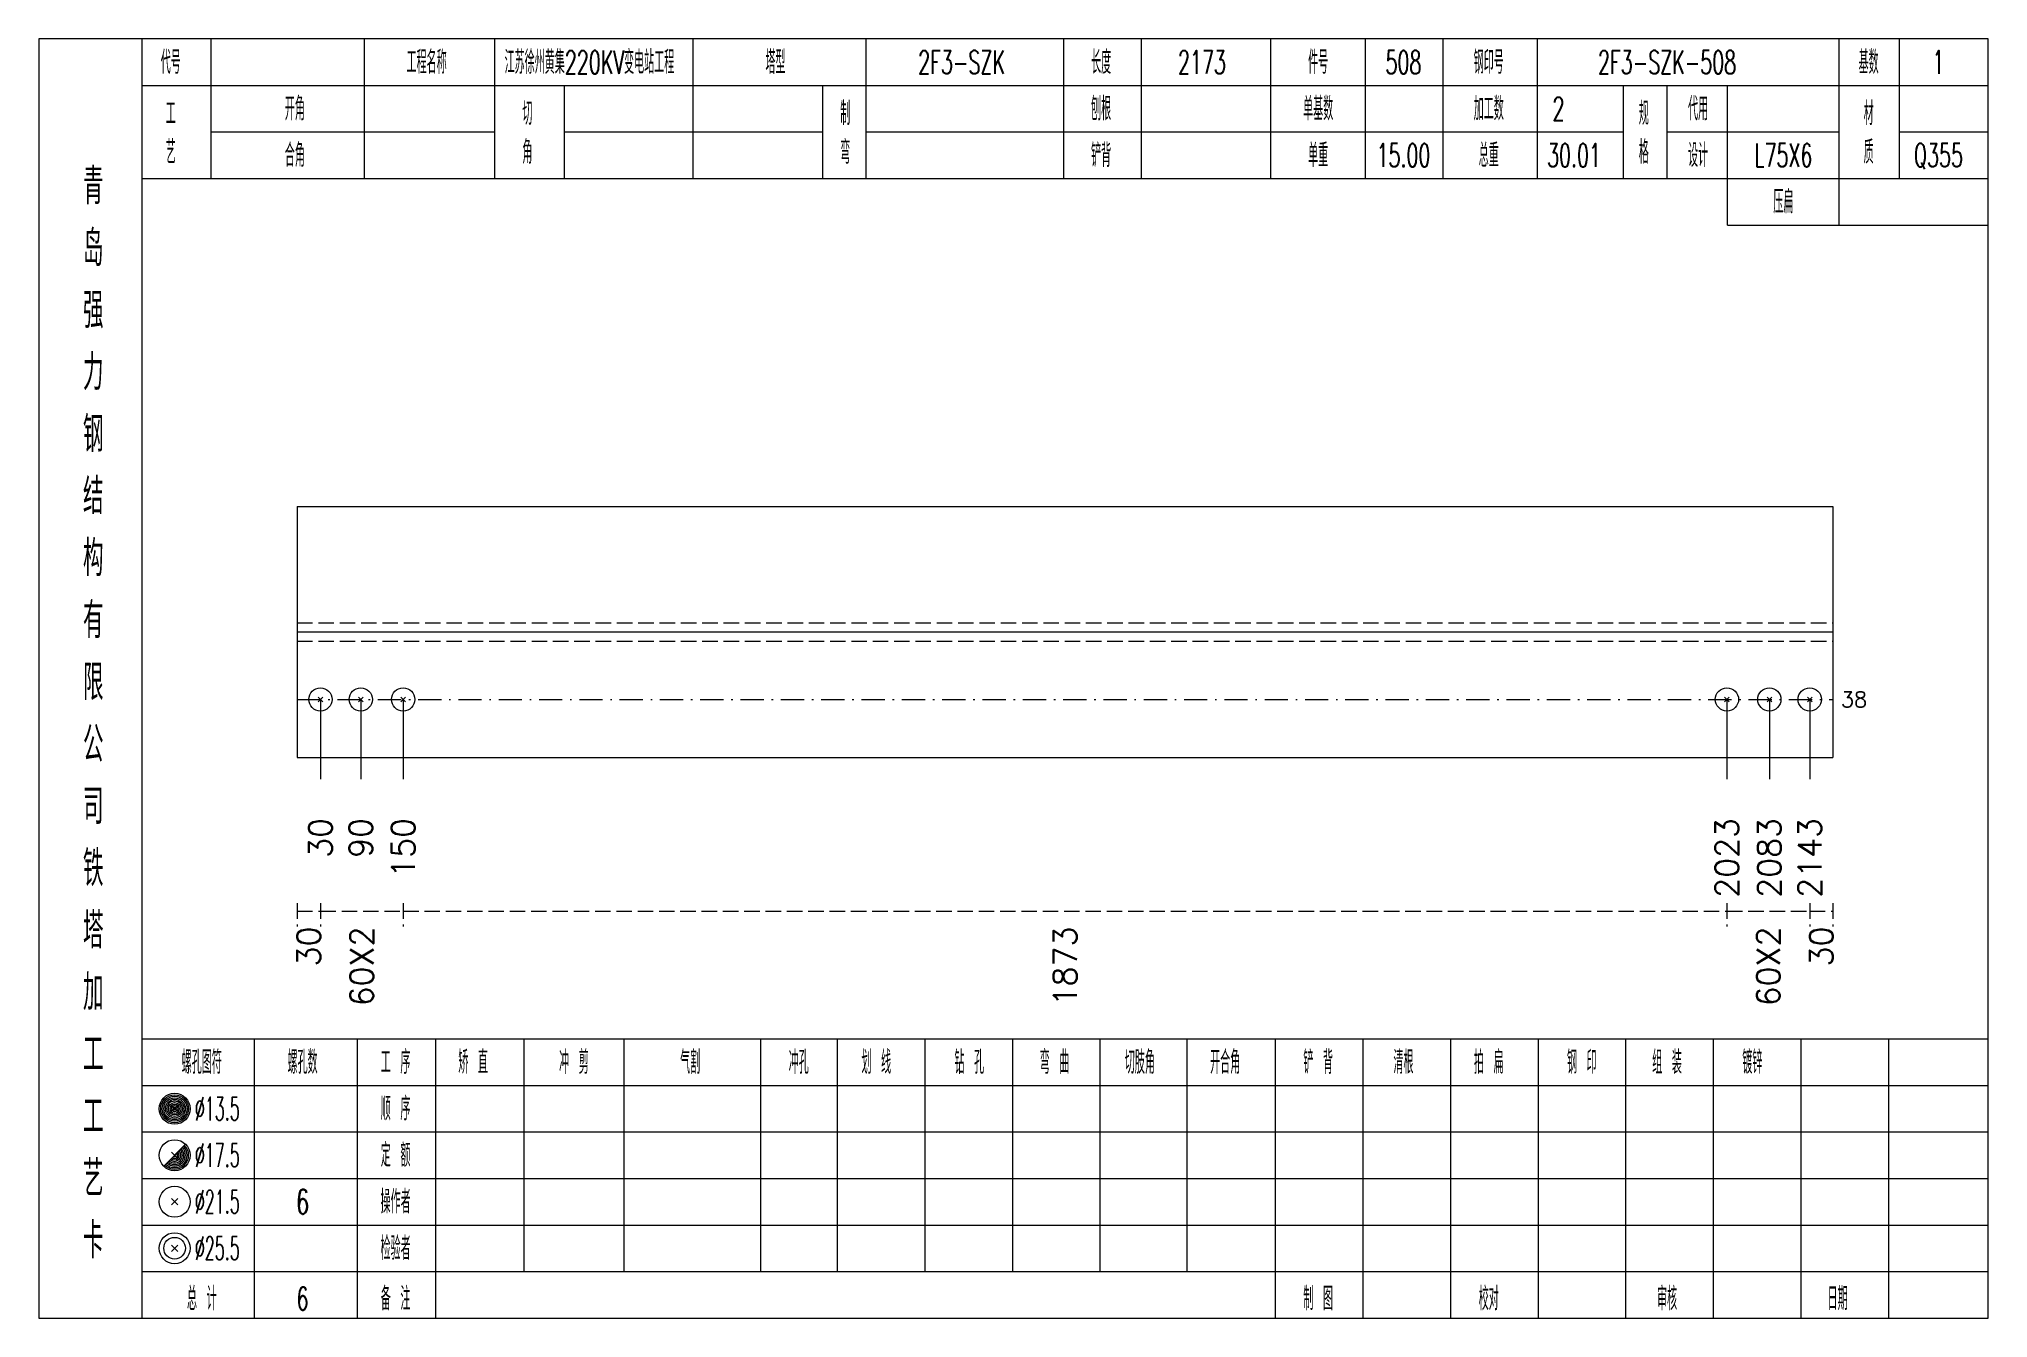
# Model space of a CAD drawing. Extents: x 0 to 4623, y -1159 to 4890.
# Drawn here: x 2491.2 to 2742.6, y 2475 to 2640 of the extents above; entities that cross this region are included whole.
import ezdxf
from ezdxf.enums import TextEntityAlignment as Align

# ---------------------------------------------------------------- set-up
doc = ezdxf.new("R2010")
doc.units = 0
doc.header["$MEASUREMENT"] = 0
doc.linetypes.add('一点画线', pattern=[5.2, 3, -1, 0.2, -1])
doc.linetypes.add('虚线', pattern=[2.75, 2, -0.75])
doc.layers.get('0').update_dxf_attribs({"linetype": 'CONTINUOUS', "lineweight": 25})
for name, color, linetype, lineweight in [('1', 7, 'CONTINUOUS', 25), ('4', 7, 'CONTINUOUS', 25), ('5', 7, 'CONTINUOUS', 25)]:
    doc.layers.add(name, color=color, linetype=linetype, lineweight=lineweight)
doc.styles.get("Standard").update_dxf_attribs({"font": 'simplex.shx', "width": 0.7, "height": 3, "bigfont": 'gbhzfs.shx'})

msp = doc.modelspace()

# ---------------------------------------------------------------- texts
at = {"color": 7, "linetype": 'Continuous', "lineweight": 13}
msp.add_text('38', height=2, dxfattribs=at).set_placement((2723.6, 2554.8), align=Align.MIDDLE_LEFT)
at = {"color": 8, "linetype": 'Continuous', "lineweight": 9}
for s, p in [('30', (2526, 2525.5)), ('60X2', (2532.837, 2525.5)), ('1873', (2623.55, 2525.5)), ('60X2', (2714.263, 2525.5)), ('30', (2721.1, 2525.5))]:
    msp.add_text(s, height=3, rotation=90, dxfattribs=at).set_placement(p, align=Align.MIDDLE_RIGHT)
at = {"layer": '1', "color": 7, "linetype": 'Continuous', "lineweight": 13}
for s, p in [('30', (2527.5, 2539.5)), ('90', (2532.705, 2539.5)), ('150', (2538.175, 2539.5)), ('2023', (2708.925, 2539.5)), ('2083', (2714.395, 2539.5)), ('2143', (2719.6, 2539.5))]:
    msp.add_text(s, height=3, rotation=90, dxfattribs=at).set_placement(p, align=Align.MIDDLE_RIGHT)
at = {"layer": '4', "color": 1, "linetype": 'Continuous', "lineweight": 13}
for s, height, width, p in [('代号', 3, 0.6, (2508.2, 2637)), ('工程名称', 3, 0.6, (2541.2, 2637)), ('江苏徐州黄集220KV变电站工程', 3, 0.6, (2562.2, 2637)), ('塔型', 3, 0.6, (2586.2, 2637)), ('2F3-SZK', 3, 0.6, (2610.2, 2637)), ('长度', 3, 0.6, (2628.2, 2637)), ('2173', 3, 0.6, (2641.2, 2637)), ('件号', 3, 0.6, (2656.2, 2637)), ('508', 3, 0.6, (2667.2, 2637)), ('钢印号', 3, 0.6, (2678.2, 2637)), ('2F3-SZK-508', 3, 0.6, (2701.2, 2637)), ('基数', 3, 0.6, (2727.2, 2637)), ('1', 3, 0.6, (2736.2, 2637)), ('开角', 3, 0.6, (2524.2, 2631)), ('制', 3, 0.6, (2595.2, 2630.4)), ('刨根', 3, 0.6, (2628.2, 2631)), ('单基数', 3, 0.6, (2656.2, 2631)), ('加工数', 3, 0.6, (2678.2, 2631)), ('2', 3, 0.6, (2687.2, 2631)), ('规', 3, 0.6, (2698.2, 2630.4)), ('代用', 3, 0.6, (2705.2, 2631)), ('材', 3, 0.6, (2727.2, 2630.4)), ('工', 3, 0.6, (2508.2, 2630.4)), ('切', 3, 0.6, (2554.2, 2630.4)), ('艺', 3, 0.6, (2508.2, 2625.4)), ('角', 3, 0.6, (2554.2, 2625.4)), ('弯', 3, 0.6, (2595.2, 2625.4)), ('格', 3, 0.6, (2698.2, 2625.4)), ('质', 3, 0.6, (2727.2, 2625.4)), ('合角', 3, 0.6, (2524.2, 2625)), ('铲背', 3, 0.6, (2628.2, 2625)), ('单重', 3, 0.6, (2656.2, 2625)), ('15.00', 3, 0.6, (2667.2, 2625)), ('总重', 3, 0.6, (2678.2, 2625)), ('30.01', 3, 0.6, (2689.2, 2625)), ('设计', 3, 0.6, (2705.2, 2625)), ('L75X6', 3, 0.6, (2716.2, 2625)), ('Q355', 3, 0.6, (2736.2, 2625)), ('青', 4.6, 0.8, (2498.2, 2621)), ('压扁', 3, 0.6, (2716.2, 2619)), ('岛', 4.6, 0.8, (2498.2, 2613)), ('强', 4.6, 0.8, (2498.2, 2605)), ('力', 4.6, 0.8, (2498.2, 2597)), ('钢', 4.6, 0.8, (2498.2, 2589)), ('结', 4.6, 0.8, (2498.2, 2581)), ('构', 4.6, 0.8, (2498.2, 2573)), ('有', 4.6, 0.8, (2498.2, 2565)), ('限', 4.6, 0.8, (2498.2, 2557)), ('公', 4.6, 0.8, (2498.2, 2549)), ('司', 4.6, 0.8, (2498.2, 2541)), ('铁', 4.6, 0.8, (2498.2, 2533)), ('塔', 4.6, 0.8, (2498.2, 2525)), ('加', 4.6, 0.8, (2498.2, 2517)), ('工', 4.6, 0.8, (2498.2, 2509)), ('螺孔图符', 3, 0.6, (2512.2, 2508)), ('螺孔数', 3, 0.6, (2525.2, 2508)), ('工 序', 3, 0.6, (2537.2, 2508)), ('矫 直', 3, 0.6, (2547.2, 2508)), ('冲 剪', 3, 0.6, (2560.2, 2508)), ('气割', 3, 0.6, (2575.2, 2508)), ('冲孔', 3, 0.6, (2589.2, 2508)), ('划 线', 3, 0.6, (2599.2, 2508)), ('钻 孔', 3, 0.6, (2611.2, 2508)), ('弯 曲', 3, 0.6, (2622.2, 2508)), ('切肢角', 3, 0.6, (2633.2, 2508)), ('开合角', 3, 0.6, (2644.2, 2508)), ('铲 背', 3, 0.6, (2656.2, 2508)), ('清根', 3, 0.6, (2667.2, 2508)), ('拍 扁', 3, 0.6, (2678.2, 2508)), ('钢 印', 3, 0.6, (2690.2, 2508)), ('组 装', 3, 0.6, (2701.2, 2508)), ('镀锌', 3, 0.6, (2712.2, 2508)), ('工', 4.6, 0.8, (2498.2, 2501)), ('%%C13.5', 3, 0.5, (2514.2, 2502)), ('顺 序', 3, 0.6, (2537.2, 2502)), ('%%C17.5', 3, 0.5, (2514.2, 2496)), ('定 额', 3, 0.6, (2537.2, 2496)), ('艺', 4.6, 0.8, (2498.2, 2493)), ('%%C21.5', 3, 0.5, (2514.2, 2490)), ('6', 3.2, 0.6, (2525.2, 2490)), ('操作者', 3, 0.6, (2537.2, 2490)), ('卡', 4.6, 0.8, (2498.2, 2485)), ('%%C25.5', 3, 0.5, (2514.2, 2484)), ('检验者', 3, 0.6, (2537.2, 2484)), ('总 计', 3, 0.6, (2512.2, 2477.5)), ('6', 3, 0.6, (2525.2, 2477.5)), ('备 注', 3, 0.6, (2537.2, 2477.5)), ('制 图', 3, 0.6, (2656.2, 2477.5)), ('校对', 3, 0.6, (2678.2, 2477.5)), ('审核', 3, 0.6, (2701.2, 2477.5)), ('日期', 3, 0.6, (2723.2, 2477.5))]:
    msp.add_text(s, height=height, dxfattribs=dict(at, width=width)).set_placement(p, align=Align.MIDDLE_CENTER)

# ---------------------------------------------------------------- blocks, each defined once
blk = doc.blocks.new('孔21.5')
at = {"layer": '5', "color": 7, "linetype": 'Continuous', "lineweight": 13}
for p, q in [((-0.2, -0.2), (0.2, 0.2)), ((-0.2, 0.2), (0.2, -0.2))]:
    blk.add_line(p, q, dxfattribs=at)
blk.add_circle((0, 0), 1, dxfattribs=at)

# ---------------------------------------------------------------- linework, layer by layer
at = {"color": 7, "linetype": 'Continuous', "lineweight": 18}
for p, q in [((2524.5, 2579.7), (2524.5, 2547.3)), ((2524.5, 2579.7), (2722.6, 2579.7)), ((2722.6, 2579.7), (2722.6, 2547.3)), ((2524.5, 2563.5), (2722.6, 2563.5))]:
    msp.add_line(p, q, dxfattribs=at)
at = {"color": 1, "linetype": '虚线', "lineweight": 18}
for p, q in [((2524.5, 2564.7), (2722.6, 2564.7)), ((2524.5, 2562.3), (2722.6, 2562.3))]:
    msp.add_line(p, q, dxfattribs=at)
at = {"color": 3, "linetype": '一点画线', "lineweight": 13}
msp.add_line((2524.5, 2554.8), (2722.6, 2554.8), dxfattribs=at)
at = {"color": 7, "linetype": 'Continuous', "lineweight": 13}
for p, q in [((2527.5, 2554.8), (2527.5, 2544.5)), ((2532.705, 2554.8), (2532.705, 2544.5)), ((2538.175, 2554.8), (2538.175, 2544.5)), ((2708.925, 2554.8), (2708.925, 2544.5)), ((2714.395, 2554.8), (2714.395, 2544.5)), ((2719.6, 2554.8), (2719.6, 2544.5))]:
    msp.add_line(p, q, dxfattribs=at)
at = {"color": 8, "linetype": '虚线', "lineweight": 9}
for p, q in [((2524.5, 2528.5), (2524.5, 2525.5)), ((2524.5, 2527.5), (2527.5, 2527.5)), ((2527.5, 2528.5), (2527.5, 2525.5)), ((2527.5, 2528.5), (2527.5, 2525.5)), ((2527.5, 2527.5), (2538.175, 2527.5)), ((2538.175, 2528.5), (2538.175, 2525.5)), ((2538.175, 2528.5), (2538.175, 2525.5)), ((2538.175, 2527.5), (2708.925, 2527.5)), ((2708.925, 2528.5), (2708.925, 2525.5)), ((2708.925, 2528.5), (2708.925, 2525.5)), ((2708.925, 2527.5), (2719.6, 2527.5)), ((2719.6, 2528.5), (2719.6, 2525.5)), ((2719.6, 2528.5), (2719.6, 2525.5)), ((2719.6, 2527.5), (2722.6, 2527.5)), ((2722.6, 2528.5), (2722.6, 2525.5))]:
    msp.add_line(p, q, dxfattribs=at)
at = {"layer": '1', "color": 7, "linetype": 'Continuous', "lineweight": 18}
msp.add_line((2524.5, 2547.3), (2722.6, 2547.3), dxfattribs=at)
at = {"layer": '4', "color": 1, "linetype": 'Continuous', "lineweight": 18}
for p, q in [((2504.5, 2475), (2504.5, 2640)), ((2513.4, 2622), (2513.4, 2640)), ((2533.2, 2622), (2533.2, 2640)), ((2550, 2622), (2550, 2640)), ((2575.6, 2622), (2575.6, 2640)), ((2597.9, 2622), (2597.9, 2640)), ((2623.4, 2622), (2623.4, 2640)), ((2633.4, 2622), (2633.4, 2640)), ((2650.1, 2622), (2650.1, 2640)), ((2662.3, 2622), (2662.3, 2640)), ((2672.3, 2622), (2672.3, 2640)), ((2684.5, 2622), (2684.5, 2640)), ((2723.4, 2616), (2723.4, 2640)), ((2731.2, 2622), (2731.2, 2640)), ((2504.5, 2634), (2742.6, 2634)), ((2559, 2622), (2559, 2634)), ((2592.3, 2622), (2592.3, 2634)), ((2695.6, 2622), (2695.6, 2634)), ((2701.2, 2622), (2701.2, 2634)), ((2709, 2616), (2709, 2634)), ((2513.4, 2628), (2550, 2628)), ((2559, 2628), (2592.3, 2628)), ((2597.9, 2628), (2695.6, 2628)), ((2701.2, 2628), (2723.4, 2628)), ((2731.2, 2628), (2742.6, 2628)), ((2504.5, 2622), (2742.6, 2622)), ((2709, 2616), (2742.6, 2616)), ((2504.5, 2511), (2742.6, 2511)), ((2519, 2475), (2519, 2511)), ((2532.3, 2475), (2532.3, 2511)), ((2542.4, 2475), (2542.4, 2511)), ((2553.8, 2481), (2553.8, 2511)), ((2566.7, 2481), (2566.7, 2511)), ((2584.3, 2481), (2584.3, 2511)), ((2594.2, 2481), (2594.2, 2511)), ((2605.5, 2481), (2605.5, 2511)), ((2616.8, 2481), (2616.8, 2511)), ((2628.1, 2481), (2628.1, 2511)), ((2639.3, 2481), (2639.3, 2511)), ((2650.7, 2481), (2650.7, 2511)), ((2662, 2481), (2662, 2511)), ((2673.3, 2481), (2673.3, 2511)), ((2684.6, 2481), (2684.6, 2511)), ((2695.9, 2481), (2695.9, 2511)), ((2707.2, 2481), (2707.2, 2511)), ((2718.5, 2481), (2718.5, 2511)), ((2729.8, 2481), (2729.8, 2511)), ((2504.5, 2505), (2742.6, 2505)), ((2504.5, 2499), (2742.6, 2499)), ((2504.5, 2493), (2742.6, 2493)), ((2504.5, 2487), (2742.6, 2487)), ((2504.5, 2481), (2742.6, 2481)), ((2650.7, 2475), (2650.7, 2481)), ((2662, 2475), (2662, 2481)), ((2673.3, 2475), (2673.3, 2481)), ((2684.6, 2475), (2684.6, 2481)), ((2695.9, 2475), (2695.9, 2481)), ((2707.2, 2475), (2707.2, 2481)), ((2718.5, 2475), (2718.5, 2481)), ((2729.8, 2475), (2729.8, 2481))]:
    msp.add_line(p, q, dxfattribs=at)
at = {"layer": '4', "color": 7, "linetype": 'Continuous', "lineweight": 13}
for p, q in [((2508.5, 2501.8), (2508.9, 2502.2)), ((2508.9, 2501.8), (2508.5, 2502.2)), ((2507.286, 2494.586), (2510.114, 2497.414)), ((2508.3, 2496.4), (2509.1, 2495.6)), ((2508.3, 2489.6), (2509.1, 2490.4)), ((2508.3, 2490.4), (2509.1, 2489.6)), ((2508.3, 2483.6), (2509.1, 2484.4)), ((2508.3, 2484.4), (2509.1, 2483.6))]:
    msp.add_line(p, q, dxfattribs=at)
at = {"layer": '4', "color": 1, "linetype": 'Continuous', "lineweight": 18}
msp.add_lwpolyline([(2491.2, 2640), (2491.2, 2475), (2742.6, 2475), (2742.6, 2640)], close=True, dxfattribs=at)
at = {"layer": '4', "color": 7, "linetype": 'Continuous', "lineweight": 13}
for centre, radius in [((2508.7, 2502), 2), ((2508.7, 2502), 1.8), ((2508.7, 2502), 1.6), ((2508.7, 2502), 1.4), ((2508.7, 2502), 1.2), ((2508.7, 2502), 1), ((2508.7, 2502), 0.8), ((2508.7, 2502), 0.6), ((2508.7, 2502), 0.4), ((2508.7, 2502), 0.2), ((2508.7, 2496), 2), ((2508.7, 2490), 2), ((2508.7, 2484), 2), ((2508.7, 2484), 1.4)]:
    msp.add_circle(centre, radius, dxfattribs=at)
for radius in [1.8, 1.6, 1.4, 1.2, 1, 0.8, 0.6, 0.4, 0.2]:
    msp.add_arc((2508.7, 2496), radius, 225, 45, dxfattribs=at)

# ---------------------------------------------------------------- block references
at = {"layer": '1', "color": 7, "linetype": 'Continuous', "lineweight": 13, "xscale": 1.5, "yscale": 1.5, "zscale": 1.5}
for p in [(2527.5, 2554.8), (2532.705, 2554.8), (2538.175, 2554.8), (2708.925, 2554.8), (2714.395, 2554.8), (2719.6, 2554.8)]:
    msp.add_blockref('孔21.5', p, dxfattribs=at)

msp.set_redraw_order([(e.dxf.handle, doc.entitydb.next_handle()) for e in msp.query("TEXT MTEXT ATTDEF DIMENSION ARC_DIMENSION")])  # texts and dimensions are drawn at this point

doc.saveas('drawing.dxf')
